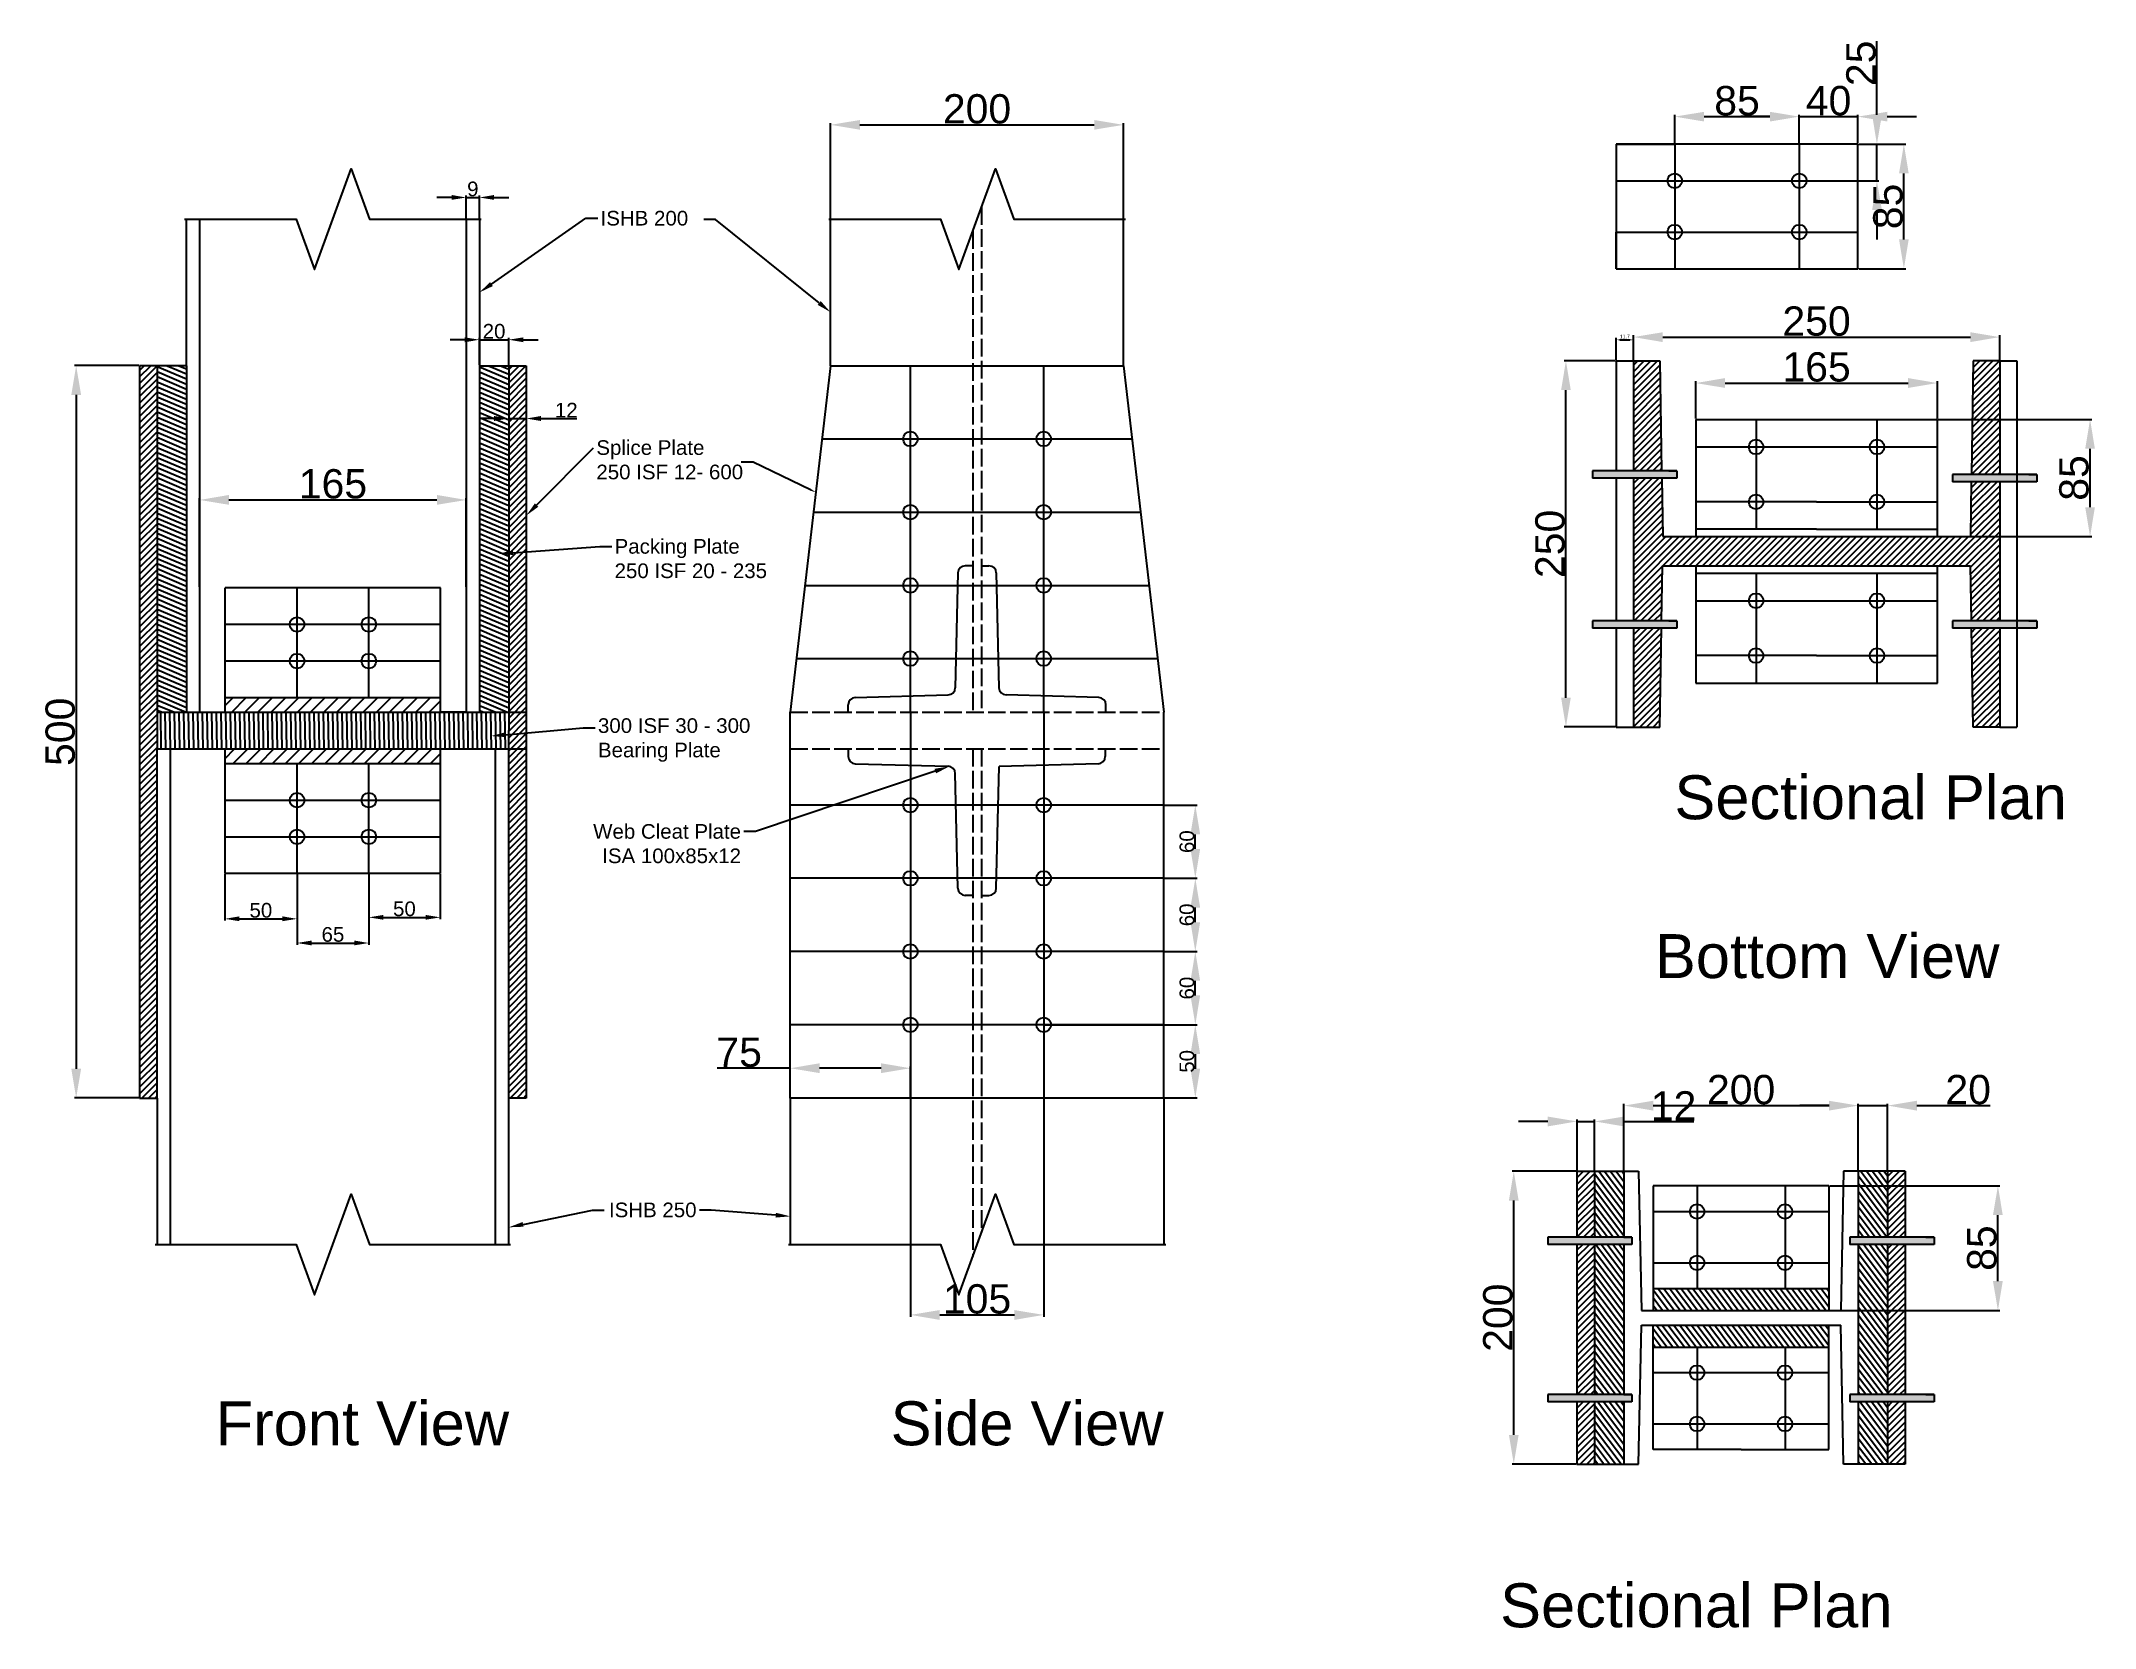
# Model space of a CAD drawing. Header units: millimetres. Extents: x 1432 to 2834, y 1098 to 2182.
import ezdxf
from ezdxf import colors
from ezdxf.entities.mleader import LeaderData, LeaderLine
from ezdxf.math import Vec2, Vec3

# ---------------------------------------------------------------- set-up
doc = ezdxf.new("R2010")
doc.units = ezdxf.units.MM
doc.linetypes.add('ACAD_ISO02W100', pattern=[15, 12, -3])
doc.styles.get("Standard").update_dxf_attribs({"font": 'arial.ttf'})
doc.dimstyles.new('ISO-25', dxfattribs={"dimtxt": 2.5, "dimasz": 2.5, "dimexe": 1.25, "dimexo": 0.625, "dimtad": 1, "dimtxsty": 'Standard', "dimcen": 2.5, "dimadec": 0, "dimazin": 0, "dimtfac": 1, "dimtmove": 0, "dimatfit": 3, "dimfxl": 1, "dimarcsym": 0})
pattern_1 = [(45, (-119.3895, -22.1104), (-2.245064, 2.245064), [])]
pattern_2 = [(127, (-119.3895, -22.1104), (-2.5356677, -1.9107627), [])]

msp = doc.modelspace()

# ---------------------------------------------------------------- texts
at = {"char_height": 30, "attachment_point": 1}
for s, width, insert in [('Sectional Plan', 305.52971, (2546.534, 1680.311)), ('Bottom View', 284.58999, (2533.208, 1571.868)), ('Front View', 228.43343, (1550.789, 1252.877)), ('Side View', 228.43343, (2011.5, 1252.877)), ('Sectional Plan', 305.52971, (2427.558, 1128.609))]:
    msp.add_mtext_dynamic_manual_height_columns(s, width=width, gutter_width=12.5, heights=[0], dxfattribs=dict(at, insert=insert))

# ---------------------------------------------------------------- blocks, each defined once
blk = doc.blocks.new('*D6')
at = {"color": 0, "lineweight": -2, "transparency": 16777216}
for p, q in [((1498.2, 1960), (1454.3, 1960)), ((1455.5, 1940), (1455.5, 1480)), ((1498.2, 1460), (1454.3, 1460))]:
    blk.add_line(p, q, dxfattribs=at)
at = {"color": 0, "transparency": 16777216}
for points in [[(1452.2, 1940), (1458.9, 1940), (1455.5, 1960)], [(1452.2, 1480), (1458.9, 1480), (1455.5, 1460)]]:
    blk.add_solid(points, dxfattribs=at)
at = {"layer": 'Defpoints', "color": 0, "transparency": 16777216}
for p in [(1498.8, 1960), (1455.5, 1460), (1498.8, 1460)]:
    blk.add_point(p, dxfattribs=at)
at = {"color": 0, "transparency": 16777216, "insert": (1444.7, 1710), "char_height": 20, "attachment_point": 5, "rotation": 90}
blk.add_mtext('500', dxfattribs=at)
blk = doc.blocks.new('*D7')
at = {"color": 0, "lineweight": -2, "transparency": 16777216}
for p, q in [((1606.3, 1612.7), (1606.3, 1564.6)), ((1655.3, 1612.7), (1655.3, 1564.6)), ((1616.3, 1565.8), (1645.3, 1565.8))]:
    blk.add_line(p, q, dxfattribs=at)
at = {"color": 0, "transparency": 16777216}
for points in [[(1616.3, 1567.5), (1616.3, 1564.2), (1606.3, 1565.8)], [(1645.3, 1567.5), (1645.3, 1564.2), (1655.3, 1565.8)]]:
    blk.add_solid(points, dxfattribs=at)
at = {"layer": 'Defpoints', "color": 0, "transparency": 16777216}
for p in [(1606.3, 1613.3), (1655.3, 1613.3), (1655.3, 1565.8)]:
    blk.add_point(p, dxfattribs=at)
at = {"color": 0, "transparency": 16777216, "insert": (1630.8, 1571.6), "char_height": 10, "attachment_point": 5}
blk.add_mtext('65', dxfattribs=at)
blk = doc.blocks.new('*D8')
at = {"color": 0, "lineweight": -2, "transparency": 16777216}
for p, q in [((1557, 1612.7), (1557, 1581.1)), ((1606.3, 1612.7), (1606.3, 1581.1)), ((1567, 1582.3), (1596.3, 1582.3))]:
    blk.add_line(p, q, dxfattribs=at)
at = {"color": 0, "transparency": 16777216}
for points in [[(1567, 1584), (1567, 1580.7), (1557, 1582.3)], [(1596.3, 1584), (1596.3, 1580.7), (1606.3, 1582.3)]]:
    blk.add_solid(points, dxfattribs=at)
at = {"layer": 'Defpoints', "color": 0, "transparency": 16777216}
for p in [(1557, 1613.3), (1606.3, 1613.3), (1606.3, 1582.3)]:
    blk.add_point(p, dxfattribs=at)
at = {"color": 0, "transparency": 16777216, "insert": (1581.6, 1588.1), "char_height": 10, "attachment_point": 5}
blk.add_mtext('50', dxfattribs=at)
blk = doc.blocks.new('*D9')
at = {"color": 0, "lineweight": -2, "transparency": 16777216}
for p, q in [((1655.3, 1612.7), (1655.3, 1582.1)), ((1704, 1612.7), (1704, 1582.1)), ((1665.3, 1583.3), (1694, 1583.3))]:
    blk.add_line(p, q, dxfattribs=at)
at = {"color": 0, "transparency": 16777216}
for points in [[(1665.3, 1585), (1665.3, 1581.7), (1655.3, 1583.3)], [(1694, 1585), (1694, 1581.7), (1704, 1583.3)]]:
    blk.add_solid(points, dxfattribs=at)
at = {"layer": 'Defpoints', "color": 0, "transparency": 16777216}
for p in [(1655.3, 1613.3), (1704, 1613.3), (1704, 1583.3)]:
    blk.add_point(p, dxfattribs=at)
at = {"color": 0, "transparency": 16777216, "insert": (1679.6, 1589.1), "char_height": 10, "attachment_point": 5}
blk.add_mtext('50', dxfattribs=at)
blk = doc.blocks.new('*D10')
at = {"color": 0, "lineweight": -2, "transparency": 16777216}
for p, q in [((1539.8, 1808.9), (1539.8, 1869.6)), ((1559.8, 1868.3), (1701.8, 1868.3)), ((1721.8, 1808.9), (1721.8, 1869.6))]:
    blk.add_line(p, q, dxfattribs=at)
at = {"color": 0, "transparency": 16777216}
for points in [[(1559.8, 1871.7), (1559.8, 1865), (1539.8, 1868.3)], [(1701.8, 1871.7), (1701.8, 1865), (1721.8, 1868.3)]]:
    blk.add_solid(points, dxfattribs=at)
at = {"layer": 'Defpoints', "color": 0, "transparency": 16777216}
for p in [(1721.8, 1868.3), (1539.8, 1808.3), (1721.8, 1808.3)]:
    blk.add_point(p, dxfattribs=at)
at = {"color": 0, "transparency": 16777216, "insert": (1630.8, 1879.2), "char_height": 20, "attachment_point": 5}
blk.add_mtext('165', dxfattribs=at)
blk = doc.blocks.new('*D11')
at = {"color": 0, "lineweight": -2, "transparency": 16777216}
for p, q in [((1720.8, 1977.7), (1710.8, 1977.7)), ((1730.8, 1960.6), (1730.8, 1978.9)), ((1730.8, 1977.7), (1750.8, 1977.7)), ((1750.8, 1960.6), (1750.8, 1978.9)), ((1760.8, 1977.7), (1770.8, 1977.7))]:
    blk.add_line(p, q, dxfattribs=at)
at = {"color": 0, "transparency": 16777216}
for points in [[(1720.8, 1979.3), (1720.8, 1976), (1730.8, 1977.7)], [(1760.8, 1979.3), (1760.8, 1976), (1750.8, 1977.7)]]:
    blk.add_solid(points, dxfattribs=at)
at = {"layer": 'Defpoints', "color": 0, "transparency": 16777216}
for p in [(1750.8, 1977.7), (1730.8, 1960), (1750.8, 1960)]:
    blk.add_point(p, dxfattribs=at)
at = {"color": 0, "transparency": 16777216, "insert": (1740.8, 1983.4), "char_height": 10, "attachment_point": 5}
blk.add_mtext('20', dxfattribs=at)
blk = doc.blocks.new('*D12')
at = {"color": 0, "lineweight": -2, "transparency": 16777216}
for p, q in [((1750.8, 1959.3), (1750.8, 1922.7)), ((1762.8, 1959.3), (1762.8, 1922.7)), ((1740.8, 1923.9), (1730.8, 1923.9)), ((1750.8, 1923.9), (1762.8, 1923.9)), ((1772.8, 1923.9), (1797.3, 1923.9))]:
    blk.add_line(p, q, dxfattribs=at)
at = {"color": 0, "transparency": 16777216}
for points in [[(1740.8, 1925.6), (1740.8, 1922.2), (1750.8, 1923.9)], [(1772.8, 1925.6), (1772.8, 1922.2), (1762.8, 1923.9)]]:
    blk.add_solid(points, dxfattribs=at)
at = {"layer": 'Defpoints', "color": 0, "transparency": 16777216}
for p in [(1750.8, 1960), (1762.8, 1960), (1762.8, 1923.9)]:
    blk.add_point(p, dxfattribs=at)
at = {"color": 0, "transparency": 16777216, "insert": (1790.1, 1929.6), "char_height": 10, "attachment_point": 5}
blk.add_mtext('12', dxfattribs=at)
blk = doc.blocks.new('*D13')
at = {"color": 0, "lineweight": -2, "transparency": 16777216}
for p, q in [((1721.8, 2060.6), (1721.8, 2076.1)), ((1730.8, 2060.6), (1730.8, 2076.1)), ((1711.8, 2074.8), (1701.8, 2074.8)), ((1721.8, 2074.8), (1730.8, 2074.8)), ((1740.8, 2074.8), (1750.8, 2074.8))]:
    blk.add_line(p, q, dxfattribs=at)
at = {"color": 0, "transparency": 16777216}
for points in [[(1711.8, 2076.5), (1711.8, 2073.2), (1721.8, 2074.8)], [(1740.8, 2076.5), (1740.8, 2073.2), (1730.8, 2074.8)]]:
    blk.add_solid(points, dxfattribs=at)
at = {"layer": 'Defpoints', "color": 0, "transparency": 16777216}
for p in [(1730.8, 2074.8), (1721.8, 2060), (1730.8, 2060)]:
    blk.add_point(p, dxfattribs=at)
at = {"color": 0, "transparency": 16777216, "insert": (1726.3, 2080.6), "char_height": 10, "attachment_point": 5}
blk.add_mtext('9', dxfattribs=at)
blk = doc.blocks.new('*D14')
at = {"color": 0, "lineweight": -2, "transparency": 16777216}
for p, q in [((1970.5, 2060.6), (1970.5, 2125.6)), ((1990.5, 2124.4), (2150.5, 2124.4)), ((2170.5, 2060.6), (2170.5, 2125.6))]:
    blk.add_line(p, q, dxfattribs=at)
at = {"color": 0, "transparency": 16777216}
for points in [[(1990.5, 2127.7), (1990.5, 2121.1), (1970.5, 2124.4)], [(2150.5, 2127.7), (2150.5, 2121.1), (2170.5, 2124.4)]]:
    blk.add_solid(points, dxfattribs=at)
at = {"layer": 'Defpoints', "color": 0, "transparency": 16777216}
for p in [(2170.5, 2124.4), (1970.5, 2060), (2170.5, 2060)]:
    blk.add_point(p, dxfattribs=at)
at = {"color": 0, "transparency": 16777216, "insert": (2070.5, 2135.2), "char_height": 20, "attachment_point": 5}
blk.add_mtext('200', dxfattribs=at)
blk = doc.blocks.new('*D18')
at = {"color": 0, "lineweight": -2, "transparency": 16777216}
for p, q in [((2116.7, 1510), (2220.8, 1510)), ((2219.5, 1490), (2219.5, 1480)), ((2116.7, 1460), (2220.8, 1460))]:
    blk.add_line(p, q, dxfattribs=at)
at = {"color": 0, "transparency": 16777216}
for points in [[(2216.2, 1490), (2222.8, 1490), (2219.5, 1510)], [(2216.2, 1480), (2222.8, 1480), (2219.5, 1460)]]:
    blk.add_solid(points, dxfattribs=at)
at = {"layer": 'Defpoints', "color": 0, "transparency": 16777216}
for p in [(2116, 1510), (2116, 1460), (2219.5, 1460)]:
    blk.add_point(p, dxfattribs=at)
at = {"color": 0, "transparency": 16777216, "insert": (2213.8, 1485), "char_height": 10, "attachment_point": 5, "rotation": 90}
blk.add_mtext('50', dxfattribs=at)
blk = doc.blocks.new('*D19')
at = {"color": 0, "lineweight": -2, "transparency": 16777216}
for p, q in [((2198.7, 1560), (2220.8, 1560)), ((2219.5, 1530), (2219.5, 1540)), ((2198.7, 1510), (2220.8, 1510))]:
    blk.add_line(p, q, dxfattribs=at)
at = {"color": 0, "transparency": 16777216}
for points in [[(2216.2, 1540), (2222.8, 1540), (2219.5, 1560)], [(2216.2, 1530), (2222.8, 1530), (2219.5, 1510)]]:
    blk.add_solid(points, dxfattribs=at)
at = {"layer": 'Defpoints', "color": 0, "transparency": 16777216}
for p in [(2198, 1560), (2219.5, 1560), (2198, 1510)]:
    blk.add_point(p, dxfattribs=at)
at = {"color": 0, "transparency": 16777216, "insert": (2213.8, 1535), "char_height": 10, "attachment_point": 5, "rotation": 90}
blk.add_mtext('60', dxfattribs=at)
blk = doc.blocks.new('*D20')
at = {"color": 0, "lineweight": -2, "transparency": 16777216}
for p, q in [((2198.7, 1610), (2220.8, 1610)), ((2219.5, 1580), (2219.5, 1590)), ((2198.7, 1560), (2220.8, 1560))]:
    blk.add_line(p, q, dxfattribs=at)
at = {"color": 0, "transparency": 16777216}
for points in [[(2216.2, 1590), (2222.8, 1590), (2219.5, 1610)], [(2216.2, 1580), (2222.8, 1580), (2219.5, 1560)]]:
    blk.add_solid(points, dxfattribs=at)
at = {"layer": 'Defpoints', "color": 0, "transparency": 16777216}
for p in [(2198, 1610), (2219.5, 1610), (2198, 1560)]:
    blk.add_point(p, dxfattribs=at)
at = {"color": 0, "transparency": 16777216, "insert": (2213.8, 1585), "char_height": 10, "attachment_point": 5, "rotation": 90}
blk.add_mtext('60', dxfattribs=at)
blk = doc.blocks.new('*D21')
at = {"color": 0, "lineweight": -2, "transparency": 16777216}
for p, q in [((2198.7, 1660), (2220.8, 1660)), ((2219.5, 1630), (2219.5, 1640)), ((2198.7, 1610), (2220.8, 1610))]:
    blk.add_line(p, q, dxfattribs=at)
at = {"color": 0, "transparency": 16777216}
for points in [[(2216.2, 1640), (2222.8, 1640), (2219.5, 1660)], [(2216.2, 1630), (2222.8, 1630), (2219.5, 1610)]]:
    blk.add_solid(points, dxfattribs=at)
at = {"layer": 'Defpoints', "color": 0, "transparency": 16777216}
for p in [(2198, 1660), (2219.5, 1660), (2198, 1610)]:
    blk.add_point(p, dxfattribs=at)
at = {"color": 0, "transparency": 16777216, "insert": (2213.8, 1635), "char_height": 10, "attachment_point": 5, "rotation": 90}
blk.add_mtext('60', dxfattribs=at)
blk = doc.blocks.new('*D22')
at = {"color": 0, "lineweight": -2, "transparency": 16777216}
for p, q in [((1943, 1480.3), (1893.1, 1480.3)), ((1943, 1460.6), (1943, 1481.6)), ((2005, 1480.3), (1963, 1480.3)), ((2025, 1460.6), (2025, 1481.6))]:
    blk.add_line(p, q, dxfattribs=at)
at = {"color": 0, "transparency": 16777216}
for points in [[(1963, 1483.7), (1963, 1477), (1943, 1480.3)], [(2005, 1483.7), (2005, 1477), (2025, 1480.3)]]:
    blk.add_solid(points, dxfattribs=at)
at = {"layer": 'Defpoints', "color": 0, "transparency": 16777216}
for p in [(1943, 1480.3), (1943, 1460), (2025, 1460)]:
    blk.add_point(p, dxfattribs=at)
at = {"color": 0, "transparency": 16777216, "insert": (1908.1, 1491.1), "char_height": 20, "attachment_point": 5}
blk.add_mtext('75', dxfattribs=at)
blk = doc.blocks.new('*D23')
at = {"color": 0, "lineweight": -2, "transparency": 16777216}
for p, q in [((2025, 1459.3), (2025, 1310.6)), ((2116, 1459.3), (2116, 1310.6)), ((2045, 1311.9), (2096, 1311.9))]:
    blk.add_line(p, q, dxfattribs=at)
at = {"color": 0, "transparency": 16777216}
for points in [[(2045, 1315.2), (2045, 1308.5), (2025, 1311.9)], [(2096, 1315.2), (2096, 1308.5), (2116, 1311.9)]]:
    blk.add_solid(points, dxfattribs=at)
at = {"layer": 'Defpoints', "color": 0, "transparency": 16777216}
for p in [(2025, 1460), (2116, 1460), (2116, 1311.9)]:
    blk.add_point(p, dxfattribs=at)
at = {"color": 0, "transparency": 16777216, "insert": (2070.5, 1322.7), "char_height": 20, "attachment_point": 5}
blk.add_mtext('105', dxfattribs=at)
blk = doc.blocks.new('*D59')
at = {"color": 0, "lineweight": -2, "transparency": 16777216}
for p, q in [((2546.8, 2111.8), (2546.8, 2131.2)), ((2631.8, 2111.8), (2631.8, 2131.2)), ((2566.8, 2130), (2611.8, 2130))]:
    blk.add_line(p, q, dxfattribs=at)
at = {"color": 0, "transparency": 16777216}
for points in [[(2566.8, 2133.3), (2566.8, 2126.7), (2546.8, 2130)], [(2611.8, 2133.3), (2611.8, 2126.7), (2631.8, 2130)]]:
    blk.add_solid(points, dxfattribs=at)
at = {"layer": 'Defpoints', "color": 0, "transparency": 16777216}
for p in [(2631.8, 2130), (2546.8, 2111.2), (2631.8, 2111.2)]:
    blk.add_point(p, dxfattribs=at)
at = {"color": 0, "transparency": 16777216, "insert": (2589.3, 2140.8), "char_height": 20, "attachment_point": 5}
blk.add_mtext('85', dxfattribs=at)
blk = doc.blocks.new('*D60')
at = {"color": 0, "lineweight": -2, "transparency": 16777216}
for p, q in [((2631.8, 2111.8), (2631.8, 2131.2)), ((2671.8, 2111.8), (2671.8, 2131.2)), ((2611.8, 2130), (2591.8, 2130)), ((2631.8, 2130), (2671.8, 2130)), ((2691.8, 2130), (2711.8, 2130))]:
    blk.add_line(p, q, dxfattribs=at)
at = {"color": 0, "transparency": 16777216}
for points in [[(2611.8, 2133.3), (2611.8, 2126.7), (2631.8, 2130)], [(2691.8, 2133.3), (2691.8, 2126.7), (2671.8, 2130)]]:
    blk.add_solid(points, dxfattribs=at)
at = {"layer": 'Defpoints', "color": 0, "transparency": 16777216}
for p in [(2671.8, 2130), (2631.8, 2111.2), (2671.8, 2111.2)]:
    blk.add_point(p, dxfattribs=at)
at = {"color": 0, "transparency": 16777216, "insert": (2651.8, 2140.8), "char_height": 20, "attachment_point": 5}
blk.add_mtext('40', dxfattribs=at)
blk = doc.blocks.new('*D61')
at = {"color": 0, "lineweight": -2, "transparency": 16777216}
for p, q in [((2684.8, 2131.2), (2684.8, 2181.6)), ((2672.4, 2111.2), (2686.1, 2111.2)), ((2684.8, 2086.2), (2684.8, 2111.2)), ((2672.4, 2086.2), (2686.1, 2086.2)), ((2684.8, 2066.2), (2684.8, 2046.2))]:
    blk.add_line(p, q, dxfattribs=at)
at = {"color": 0, "transparency": 16777216}
for points in [[(2681.5, 2131.2), (2688.2, 2131.2), (2684.8, 2111.2)], [(2681.5, 2066.2), (2688.2, 2066.2), (2684.8, 2086.2)]]:
    blk.add_solid(points, dxfattribs=at)
at = {"layer": 'Defpoints', "color": 0, "transparency": 16777216}
for p in [(2671.8, 2111.2), (2684.8, 2111.2), (2671.8, 2086.2)]:
    blk.add_point(p, dxfattribs=at)
at = {"color": 0, "transparency": 16777216, "insert": (2674, 2166.4), "char_height": 20, "attachment_point": 5, "rotation": 90}
blk.add_mtext('25', dxfattribs=at)
blk = doc.blocks.new('*D62')
at = {"color": 0, "lineweight": -2, "transparency": 16777216}
for p, q in [((2672.4, 2111.2), (2704.5, 2111.2)), ((2703.2, 2046.2), (2703.2, 2091.2)), ((2672.4, 2026.2), (2704.5, 2026.2))]:
    blk.add_line(p, q, dxfattribs=at)
at = {"color": 0, "transparency": 16777216}
for points in [[(2699.9, 2091.2), (2706.5, 2091.2), (2703.2, 2111.2)], [(2699.9, 2046.2), (2706.5, 2046.2), (2703.2, 2026.2)]]:
    blk.add_solid(points, dxfattribs=at)
at = {"layer": 'Defpoints', "color": 0, "transparency": 16777216}
for p in [(2671.8, 2111.2), (2703.2, 2111.2), (2671.8, 2026.2)]:
    blk.add_point(p, dxfattribs=at)
at = {"color": 0, "transparency": 16777216, "insert": (2692.4, 2068.7), "char_height": 20, "attachment_point": 5, "rotation": 90}
blk.add_mtext('85', dxfattribs=at)
blk = doc.blocks.new('*D49')
at = {"color": 0, "lineweight": -2, "transparency": 16777216}
for p, q in [((2479.4, 1410), (2435.7, 1410)), ((2436.9, 1230), (2436.9, 1390)), ((2479.4, 1210), (2435.7, 1210))]:
    blk.add_line(p, q, dxfattribs=at)
at = {"color": 0, "transparency": 16777216}
for points in [[(2433.6, 1390), (2440.2, 1390), (2436.9, 1410)], [(2433.6, 1230), (2440.2, 1230), (2436.9, 1210)]]:
    blk.add_solid(points, dxfattribs=at)
at = {"layer": 'Defpoints', "color": 0, "transparency": 16777216}
for p in [(2436.9, 1410), (2480.1, 1410), (2480.1, 1210)]:
    blk.add_point(p, dxfattribs=at)
at = {"color": 0, "transparency": 16777216, "insert": (2426.1, 1310), "char_height": 20, "attachment_point": 5, "rotation": 90}
blk.add_mtext('200', dxfattribs=at)
blk = doc.blocks.new('*D50')
at = {"color": 0, "lineweight": -2, "transparency": 16777216}
for p, q in [((2480.1, 1410.6), (2480.1, 1445.2)), ((2492.1, 1410.6), (2492.1, 1445.2)), ((2460.1, 1444), (2440.1, 1444)), ((2480.1, 1444), (2492.1, 1444)), ((2512.1, 1444), (2559.9, 1444))]:
    blk.add_line(p, q, dxfattribs=at)
at = {"color": 0, "transparency": 16777216}
for points in [[(2460.1, 1447.3), (2460.1, 1440.6), (2480.1, 1444)], [(2512.1, 1447.3), (2512.1, 1440.6), (2492.1, 1444)]]:
    blk.add_solid(points, dxfattribs=at)
at = {"layer": 'Defpoints', "color": 0, "transparency": 16777216}
for p in [(2492.1, 1444), (2480.1, 1410), (2492.1, 1410)]:
    blk.add_point(p, dxfattribs=at)
at = {"color": 0, "transparency": 16777216, "insert": (2546, 1454.6), "char_height": 20, "attachment_point": 5}
blk.add_mtext('12', dxfattribs=at)
blk = doc.blocks.new('*D51')
at = {"color": 0, "lineweight": -2, "transparency": 16777216}
for p, q in [((2512.1, 1410.6), (2512.1, 1456)), ((2532.1, 1454.8), (2652.1, 1454.8)), ((2672.1, 1410.6), (2672.1, 1456))]:
    blk.add_line(p, q, dxfattribs=at)
at = {"color": 0, "transparency": 16777216}
for points in [[(2532.1, 1458.1), (2532.1, 1451.4), (2512.1, 1454.8)], [(2652.1, 1458.1), (2652.1, 1451.4), (2672.1, 1454.8)]]:
    blk.add_solid(points, dxfattribs=at)
at = {"layer": 'Defpoints', "color": 0, "transparency": 16777216}
for p in [(2672.1, 1454.8), (2512.1, 1410), (2672.1, 1410)]:
    blk.add_point(p, dxfattribs=at)
at = {"color": 0, "transparency": 16777216, "insert": (2592.1, 1465.6), "char_height": 20, "attachment_point": 5}
blk.add_mtext('200', dxfattribs=at)
blk = doc.blocks.new('*D52')
at = {"color": 0, "lineweight": -2, "transparency": 16777216}
for p, q in [((2652.1, 1454.8), (2632.1, 1454.8)), ((2672.1, 1410.6), (2672.1, 1456)), ((2672.1, 1454.8), (2692.1, 1454.8)), ((2692.1, 1410.6), (2692.1, 1456)), ((2712.1, 1454.8), (2762.2, 1454.8))]:
    blk.add_line(p, q, dxfattribs=at)
at = {"color": 0, "transparency": 16777216}
for points in [[(2652.1, 1458.1), (2652.1, 1451.4), (2672.1, 1454.8)], [(2712.1, 1458.1), (2712.1, 1451.4), (2692.1, 1454.8)]]:
    blk.add_solid(points, dxfattribs=at)
at = {"layer": 'Defpoints', "color": 0, "transparency": 16777216}
for p in [(2692.1, 1454.8), (2672.1, 1410), (2692.1, 1410)]:
    blk.add_point(p, dxfattribs=at)
at = {"color": 0, "transparency": 16777216, "insert": (2747.1, 1465.6), "char_height": 20, "attachment_point": 5}
blk.add_mtext('20', dxfattribs=at)
blk = doc.blocks.new('*D53')
at = {"color": 0, "lineweight": -2, "transparency": 16777216}
for p, q in [((2652.7, 1400), (2768.6, 1400)), ((2767.4, 1335), (2767.4, 1380)), ((2652.7, 1315), (2768.6, 1315))]:
    blk.add_line(p, q, dxfattribs=at)
at = {"color": 0, "transparency": 16777216}
for points in [[(2764, 1380), (2770.7, 1380), (2767.4, 1400)], [(2764, 1335), (2770.7, 1335), (2767.4, 1315)]]:
    blk.add_solid(points, dxfattribs=at)
at = {"layer": 'Defpoints', "color": 0, "transparency": 16777216}
for p in [(2652.1, 1400), (2767.4, 1400), (2652.1, 1315)]:
    blk.add_point(p, dxfattribs=at)
at = {"color": 0, "transparency": 16777216, "insert": (2756.5, 1357.5), "char_height": 20, "attachment_point": 5, "rotation": 90}
blk.add_mtext('85', dxfattribs=at)
blk = doc.blocks.new('*D54')
at = {"color": 0, "lineweight": -2, "transparency": 16777216}
for p, q in [((2506.3, 1963.3), (2471.2, 1963.3)), ((2472.5, 1733.3), (2472.5, 1943.3)), ((2506.3, 1713.3), (2471.2, 1713.3))]:
    blk.add_line(p, q, dxfattribs=at)
at = {"color": 0, "transparency": 16777216}
for points in [[(2469.2, 1943.3), (2475.8, 1943.3), (2472.5, 1963.3)], [(2469.2, 1733.3), (2475.8, 1733.3), (2472.5, 1713.3)]]:
    blk.add_solid(points, dxfattribs=at)
at = {"layer": 'Defpoints', "color": 0, "transparency": 16777216}
for p in [(2472.5, 1963.3), (2506.9, 1963.3), (2506.9, 1713.3)]:
    blk.add_point(p, dxfattribs=at)
at = {"color": 0, "transparency": 16777216, "insert": (2461.7, 1838.3), "char_height": 20, "attachment_point": 5, "rotation": 90}
blk.add_mtext('250', dxfattribs=at)
blk = doc.blocks.new('*D55')
at = {"color": 0, "lineweight": -2, "transparency": 16777216}
for p, q in [((2506.9, 1963.9), (2506.9, 1978.9)), ((2509.4, 1977.6), (2516.1, 1977.6)), ((2518.6, 1963.9), (2518.6, 1978.9))]:
    blk.add_line(p, q, dxfattribs=at)
at = {"color": 0, "transparency": 16777216}
for points in [[(2509.4, 1978), (2509.4, 1977.2), (2506.9, 1977.6)], [(2516.1, 1978), (2516.1, 1977.2), (2518.6, 1977.6)]]:
    blk.add_solid(points, dxfattribs=at)
at = {"layer": 'Defpoints', "color": 0, "transparency": 16777216}
for p in [(2518.6, 1977.6), (2506.9, 1963.3), (2518.6, 1963.3)]:
    blk.add_point(p, dxfattribs=at)
at = {"color": 0, "transparency": 16777216, "insert": (2512.7, 1979.7), "char_height": 2.5, "attachment_point": 5}
blk.add_mtext('11,7', dxfattribs=at)
blk = doc.blocks.new('*D56')
at = {"color": 0, "lineweight": -2, "transparency": 16777216}
for p, q in [((2518.6, 1963.9), (2518.6, 1980.7)), ((2538.6, 1979.5), (2748.6, 1979.5)), ((2768.6, 1963.9), (2768.6, 1980.7))]:
    blk.add_line(p, q, dxfattribs=at)
at = {"color": 0, "transparency": 16777216}
for points in [[(2538.6, 1982.8), (2538.6, 1976.1), (2518.6, 1979.5)], [(2748.6, 1982.8), (2748.6, 1976.1), (2768.6, 1979.5)]]:
    blk.add_solid(points, dxfattribs=at)
at = {"layer": 'Defpoints', "color": 0, "transparency": 16777216}
for p in [(2768.6, 1979.5), (2518.6, 1963.3), (2768.6, 1963.3)]:
    blk.add_point(p, dxfattribs=at)
at = {"color": 0, "transparency": 16777216, "insert": (2643.6, 1990.3), "char_height": 20, "attachment_point": 5}
blk.add_mtext('250', dxfattribs=at)
blk = doc.blocks.new('*D57')
at = {"color": 0, "lineweight": -2, "transparency": 16777216}
for p, q in [((2561.1, 1923.9), (2561.1, 1949.4)), ((2726.1, 1923.9), (2726.1, 1949.4)), ((2581.1, 1948.1), (2706.1, 1948.1))]:
    blk.add_line(p, q, dxfattribs=at)
at = {"color": 0, "transparency": 16777216}
for points in [[(2581.1, 1951.5), (2581.1, 1944.8), (2561.1, 1948.1)], [(2706.1, 1951.5), (2706.1, 1944.8), (2726.1, 1948.1)]]:
    blk.add_solid(points, dxfattribs=at)
at = {"layer": 'Defpoints', "color": 0, "transparency": 16777216}
for p in [(2726.1, 1948.1), (2561.1, 1923.3), (2726.1, 1923.3)]:
    blk.add_point(p, dxfattribs=at)
at = {"color": 0, "transparency": 16777216, "insert": (2643.6, 1959), "char_height": 20, "attachment_point": 5}
blk.add_mtext('165', dxfattribs=at)
blk = doc.blocks.new('*D58')
at = {"color": 0, "lineweight": -2, "transparency": 16777216}
for p, q in [((2726.7, 1923.3), (2831.5, 1923.3)), ((2830.3, 1863.3), (2830.3, 1903.3)), ((2726.7, 1843.3), (2831.5, 1843.3))]:
    blk.add_line(p, q, dxfattribs=at)
at = {"color": 0, "transparency": 16777216}
for points in [[(2827, 1903.3), (2833.6, 1903.3), (2830.3, 1923.3)], [(2827, 1863.3), (2833.6, 1863.3), (2830.3, 1843.3)]]:
    blk.add_solid(points, dxfattribs=at)
at = {"layer": 'Defpoints', "color": 0, "transparency": 16777216}
for p in [(2726.1, 1923.3), (2830.3, 1923.3), (2726.1, 1843.3)]:
    blk.add_point(p, dxfattribs=at)
at = {"color": 0, "transparency": 16777216, "insert": (2819.4, 1883.3), "char_height": 20, "attachment_point": 5, "rotation": 90}
blk.add_mtext('85', dxfattribs=at)

# ---------------------------------------------------------------- dimensions: what is measured, and where the dimension line sits
for base, p1, p2, override, picture, middle in [((2684.825, 2111.207), (2671.823, 2086.207), (2671.823, 2111.207), {"dimtxt": 20, "dimasz": 20}, '*D61', (2673.988, 2166.402)), ((2703.202, 2111.207), (2671.823, 2026.207), (2671.823, 2111.207), {"dimtxt": 20, "dimasz": 20}, '*D62', (2692.366, 2068.707)), ((2472.498, 1963.252), (2506.898, 1713.252), (2506.898, 1963.252), {"dimtxt": 20, "dimasz": 20}, '*D54', (2461.662, 1838.252)), ((1455.521, 1459.968), (1498.799, 1959.968), (1498.799, 1459.968), {"dimtxt": 20, "dimasz": 20}, '*D6', (1444.685, 1709.968)), ((2219.505, 1459.968), (2116.026, 1509.968), (2116.026, 1459.968), {"dimtxt": 10, "dimasz": 20}, '*D18', (2213.774, 1484.968)), ((2436.914, 1409.962), (2480.051, 1209.962), (2480.051, 1409.962), {"dimtxt": 20, "dimasz": 20}, '*D49', (2426.077, 1309.962))]:
    dim = msp.add_linear_dim(base=base, p1=p1, p2=p2, angle=90, dimstyle='ISO-25', override=override)
    dim.commit()
    dim.dimension.update_dxf_attribs({"geometry": picture, "text_midpoint": middle})
for base, p1, p2, override, picture, middle in [((2170.526, 2124.388), (1970.526, 2059.968), (2170.526, 2059.968), {"dimtxt": 20, "dimasz": 20}, '*D14', (2070.526, 2135.224)), ((2631.823, 2129.997), (2546.823, 2111.207), (2631.823, 2111.207), {"dimtxt": 20, "dimasz": 20}, '*D59', (2589.323, 2140.833)), ((2671.823, 2129.997), (2631.823, 2111.207), (2671.823, 2111.207), {"dimtxt": 20, "dimasz": 20}, '*D60', (2651.823, 2140.833)), ((1730.799, 2074.832), (1721.799, 2059.968), (1730.799, 2059.968), {"dimtxt": 10, "dimasz": 10}, '*D13', (1726.299, 2080.563)), ((2768.598, 1979.48), (2518.598, 1963.252), (2768.598, 1963.252), {"dimtxt": 20, "dimasz": 20}, '*D56', (2643.598, 1990.317)), ((1750.799, 1977.658), (1730.799, 1959.968), (1750.799, 1959.968), {"dimtxt": 10, "dimasz": 10}, '*D11', (1740.799, 1983.388)), ((2726.098, 1948.145), (2561.098, 1923.252), (2726.098, 1923.252), {"dimtxt": 20, "dimasz": 20}, '*D57', (2643.598, 1958.981)), ((1762.799, 1923.905), (1750.799, 1959.968), (1762.799, 1959.968), {"dimtxt": 10, "dimasz": 10}, '*D12', (1790.065, 1929.551)), ((2692.051, 1454.778), (2672.051, 1409.962), (2692.051, 1409.962), {"dimtxt": 20, "dimasz": 20}, '*D52', (2747.137, 1465.615)), ((2492.051, 1443.971), (2480.051, 1409.962), (2492.051, 1409.962), {"dimtxt": 20, "dimasz": 20}, '*D50', (2545.957, 1454.637))]:
    dim = msp.add_linear_dim(base=base, p1=p1, p2=p2, dimstyle='ISO-25', override=override)
    dim.commit()
    dim.dimension.update_dxf_attribs({"geometry": picture, "text_midpoint": middle})
dim = msp.add_linear_dim(base=(2518.598, 1977.613), p1=(2506.898, 1963.252), p2=(2518.598, 1963.252), dimstyle='ISO-25')
dim.commit()
dim.dimension.update_dxf_attribs({"geometry": '*D55', "text_midpoint": (2512.748, 1979.74)})
for base, p1, p2, text, override, picture, middle in [((2830.285, 1923.252), (2726.098, 1843.252), (2726.098, 1923.252), '85', {"dimtxt": 20, "dimasz": 20}, '*D58', (2819.448, 1883.252)), ((2219.505, 1659.968), (2198.026, 1609.968), (2198.026, 1659.968), '60', {"dimtxt": 10, "dimasz": 20}, '*D21', (2213.774, 1634.968)), ((2219.505, 1609.968), (2198.026, 1559.968), (2198.026, 1609.968), '60', {"dimtxt": 10, "dimasz": 20}, '*D20', (2213.774, 1584.968)), ((2219.505, 1559.968), (2198.026, 1509.968), (2198.026, 1559.968), '60', {"dimtxt": 10, "dimasz": 20}, '*D19', (2213.774, 1534.968))]:
    dim = msp.add_linear_dim(base=base, p1=p1, p2=p2, angle=90, text=text, dimstyle='ISO-25', override=override)
    dim.commit()
    dim.dimension.update_dxf_attribs({"geometry": picture, "text_midpoint": middle})
for base, p1, p2, text, override, picture, middle in [((1721.799, 1868.329), (1539.799, 1808.318), (1721.799, 1808.318), '165', {"dimtxt": 20, "dimasz": 20}, '*D10', (1630.799, 1879.166)), ((1655.299, 1565.831), (1606.299, 1613.318), (1655.299, 1613.318), '65', {"dimtxt": 10, "dimasz": 10}, '*D7', (1630.799, 1571.562)), ((2672.051, 1454.778), (2512.051, 1409.962), (2672.051, 1409.962), '200', {"dimtxt": 20, "dimasz": 20}, '*D51', (2592.051, 1465.615)), ((2116.026, 1311.873), (2025.026, 1459.968), (2116.026, 1459.968), '105', {"dimtxt": 20, "dimasz": 20}, '*D23', (2070.526, 1322.71))]:
    dim = msp.add_linear_dim(base=base, p1=p1, p2=p2, text=text, dimstyle='ISO-25', override=override)
    dim.commit()
    dim.dimension.update_dxf_attribs({"geometry": picture, "text_midpoint": middle})
for base, p1, p2, text, override, picture, middle in [((1606.299, 1582.343), (1556.952, 1613.318), (1606.299, 1613.318), '50', {"dimtxt": 10, "dimasz": 10}, '*D8', (1581.625, 1582.343)), ((1703.952, 1583.327), (1655.299, 1613.318), (1703.952, 1613.318), '50', {"dimtxt": 10, "dimasz": 10}, '*D9', (1679.625, 1583.327)), ((1943.026, 1480.346), (2025.026, 1459.968), (1943.026, 1459.968), '75', {"dimtxt": 20, "dimasz": 20}, '*D22', (1908.083, 1480.346))]:
    dim = msp.add_linear_dim(base=base, p1=p1, p2=p2, text=text, dimstyle='ISO-25', override=override)
    dim.commit()
    dim.dimension.update_dxf_attribs({"geometry": picture, "text_midpoint": middle, "dimtype": 160})
dim = msp.add_aligned_dim(p1=(2652.051, 1314.962), p2=(2652.051, 1399.962), distance=-115.323, dimstyle='ISO-25', override={"dimtxt": 20, "dimasz": 20})
dim.commit()
dim.dimension.update_dxf_attribs({"geometry": '*D53', "text_midpoint": (2756.537, 1357.462)})

# ---------------------------------------------------------------- hatches: boundary and pattern name
h = msp.add_hatch()
h.set_pattern_fill('ANSI31', color=256)
h.set_pattern_definition(pattern_1)
h.paths.add_polyline_path([(2518.598, 1888.252), (2537.848, 1888.252), (2536.598, 1963.252), (2518.598, 1963.252)])
h.paths.add_polyline_path([(2749.306, 1885.752), (2768.598, 1885.752), (2768.598, 1963.252), (2750.598, 1963.252)])
h.paths.add_polyline_path([(2768.598, 1780.752), (2749.473, 1780.752), (2750.598, 1713.252), (2768.598, 1713.252)])
h.paths.add_polyline_path([(2518.598, 1785.752), (2537.806, 1785.752), (2538.431, 1823.252), (2748.765, 1823.252), (2749.39, 1785.752), (2768.598, 1785.752), (2768.598, 1880.752), (2749.223, 1880.752), (2748.598, 1843.252), (2538.598, 1843.252), (2537.931, 1883.252), (2518.598, 1883.252)])
h.paths.add_polyline_path([(2537.723, 1780.752), (2518.598, 1780.752), (2518.598, 1713.252), (2536.598, 1713.252)])
h = msp.add_hatch()
h.set_pattern_fill('ANSI31', color=256)
h.paths.add_polyline_path([(1510.799, 1959.968), (1498.799, 1959.968), (1498.799, 1459.968), (1510.799, 1459.968), (1510.799, 1698.318), (1510.799, 1723.318)])
h.paths.add_polyline_path([(1762.799, 1959.968), (1750.799, 1959.968), (1750.799, 1710.818), (1750.799, 1459.968), (1762.799, 1459.968)])
h = msp.add_hatch()
h.set_pattern_fill('ANSI31', color=256, angle=112)
h.paths.add_polyline_path([(1530.799, 1959.968), (1510.799, 1959.968), (1510.799, 1723.318), (1530.799, 1723.318)])
h.paths.add_polyline_path([(1750.799, 1959.968), (1730.799, 1959.968), (1730.799, 1723.318), (1750.799, 1723.318)])
h = msp.add_hatch(color=256)
h.dxf.hatch_style = 1
h.paths.add_polyline_path([(2517.524, 1364.962), (2460.051, 1364.962), (2460.051, 1359.962), (2517.524, 1359.962)])
h.paths.add_polyline_path([(2723.773, 1364.962), (2666.299, 1364.962), (2666.299, 1359.962), (2723.773, 1359.962)])
h.paths.add_polyline_path([(2723.773, 1257.462), (2666.299, 1257.462), (2666.299, 1252.462), (2723.773, 1252.462)])
h.paths.add_polyline_path([(2517.524, 1257.462), (2512.051, 1257.462), (2460.051, 1257.462), (2460.051, 1252.462), (2517.524, 1252.462)])
h.paths.add_polyline_path([(2548.109, 1888.252), (2542.636, 1888.252), (2490.636, 1888.252), (2490.636, 1883.252), (2548.109, 1883.252)])
h.paths.add_polyline_path([(2548.109, 1785.752), (2542.636, 1785.752), (2490.636, 1785.752), (2490.636, 1780.752), (2548.109, 1780.752)])
h.paths.add_polyline_path([(2780.298, 1785.752), (2736.462, 1785.752), (2736.462, 1780.752), (2780.298, 1780.752)])
h.paths.add_polyline_path([(2793.936, 1785.752), (2780.298, 1785.752), (2780.298, 1780.752), (2793.936, 1780.752)])
h.paths.add_polyline_path([(2793.936, 1885.752), (2788.462, 1885.752), (2780.298, 1885.752), (2780.298, 1880.752), (2793.936, 1880.752)])
h.paths.add_polyline_path([(2780.298, 1885.752), (2736.462, 1885.752), (2736.462, 1880.752), (2780.298, 1880.752)])
h = msp.add_hatch()
h.set_pattern_fill('ANSI31', color=256, scale=2)
h.paths.add_polyline_path([(1704.299, 1733.318), (1557.299, 1733.318), (1557.299, 1723.318), (1704.299, 1723.318)])
h.paths.add_polyline_path([(1703.952, 1698.318), (1556.952, 1698.318), (1556.952, 1688.318), (1703.952, 1688.318)])
h = msp.add_hatch()
h.set_pattern_fill('ANSI31', color=256, angle=46)
h.paths.add_polyline_path([(1750.799, 1710.818), (1750.799, 1723.318), (1510.799, 1723.318), (1510.799, 1698.318), (1750.799, 1698.318)])
h = msp.add_hatch()
h.set_pattern_fill('ANSI31', color=256)
h.set_pattern_definition(pattern_1)
h.paths.add_polyline_path([(2480.051, 1364.962), (2492.051, 1364.962), (2492.051, 1409.962), (2480.051, 1409.962)])
h.paths.add_polyline_path([(2492.051, 1252.462), (2480.051, 1252.462), (2480.051, 1209.962), (2492.051, 1209.962)])
h.paths.add_polyline_path([(2480.051, 1257.462), (2492.051, 1257.462), (2492.051, 1359.962), (2480.051, 1359.962)])
h.paths.add_polyline_path([(2704.051, 1252.462), (2692.051, 1252.462), (2692.051, 1209.962), (2704.051, 1209.962)])
h.paths.add_polyline_path([(2704.051, 1359.962), (2692.051, 1359.962), (2692.051, 1257.462), (2704.051, 1257.462)])
h.paths.add_polyline_path([(2692.051, 1364.962), (2704.051, 1364.962), (2704.051, 1409.962), (2692.051, 1409.962)])
h = msp.add_hatch()
h.set_pattern_fill('ANSI31', color=256, angle=82)
h.set_pattern_definition(pattern_2)
h.paths.add_polyline_path([(2492.051, 1364.962), (2512.051, 1364.962), (2512.051, 1409.962), (2492.051, 1409.962)])
h.paths.add_polyline_path([(2492.051, 1257.462), (2512.051, 1257.462), (2512.051, 1359.962), (2492.051, 1359.962)])
h.paths.add_polyline_path([(2512.051, 1252.462), (2492.051, 1252.462), (2492.051, 1209.962), (2512.051, 1209.962)])
h.paths.add_polyline_path([(2692.051, 1252.462), (2672.051, 1252.462), (2672.051, 1209.962), (2692.051, 1209.962)])
h.paths.add_polyline_path([(2672.051, 1364.962), (2692.051, 1364.962), (2692.051, 1409.962), (2672.051, 1409.962)])
h.paths.add_polyline_path([(2692.051, 1359.962), (2672.051, 1359.962), (2672.051, 1257.462), (2692.051, 1257.462)])
h = msp.add_hatch()
h.set_pattern_fill('ANSI31', color=256, angle=82)
h.set_pattern_definition(pattern_2)
h.paths.add_polyline_path([(2532.051, 1304.962), (2532.051, 1289.962), (2652.051, 1289.962), (2652.051, 1304.962)])
h.paths.add_polyline_path([(2532.051, 1329.962), (2532.051, 1314.962), (2652.051, 1314.962), (2652.051, 1329.962)])

# ---------------------------------------------------------------- linework, layer by layer
for p, q in [((2671.823, 2111.207), (2506.823, 2111.207)), ((2506.823, 2111.207), (2506.823, 2026.207)), ((2506.823, 2111.207), (2546.823, 2111.207)), ((2506.823, 2111.207), (2506.823, 2086.207)), ((2546.823, 2111.207), (2546.823, 2026.207)), ((2671.823, 2111.207), (2631.823, 2111.207)), ((2631.823, 2111.207), (2631.823, 2026.207)), ((2671.823, 2026.207), (2671.823, 2111.207)), ((2506.823, 2086.207), (2671.823, 2086.207)), ((1530.799, 1959.968), (1530.799, 2059.968)), ((1539.799, 2059.968), (1539.799, 1723.318)), ((1721.799, 2059.968), (1721.799, 1723.318)), ((1730.799, 2059.968), (1730.799, 1959.968)), ((1970.526, 1959.968), (1970.526, 2059.968)), ((2170.526, 1959.968), (2170.526, 2059.968)), ((2506.823, 2026.207), (2506.823, 2051.207)), ((2506.823, 2051.207), (2671.823, 2051.207)), ((2506.823, 2026.207), (2671.823, 2026.207)), ((2506.898, 1963.252), (2506.898, 1888.252)), ((2506.898, 1963.252), (2518.598, 1963.252)), ((2518.598, 1963.252), (2518.598, 1888.252)), ((2518.598, 1963.252), (2536.598, 1963.252)), ((2536.598, 1963.252), (2537.848, 1888.252)), ((2750.598, 1963.252), (2749.306, 1885.752)), ((2768.598, 1963.252), (2750.598, 1963.252)), ((2768.598, 1963.252), (2768.598, 1885.752)), ((2768.598, 1963.252), (2780.298, 1963.252)), ((2780.298, 1963.252), (2780.298, 1713.252)), ((1510.799, 1959.968), (1498.799, 1959.968)), ((1498.799, 1959.968), (1498.799, 1459.968)), ((1530.799, 1959.968), (1510.799, 1959.968)), ((1510.799, 1959.968), (1510.799, 1723.318)), ((1530.799, 1959.968), (1530.799, 1723.318)), ((1730.799, 1959.968), (1730.799, 1723.318)), ((1730.799, 1959.968), (1750.799, 1959.968)), ((1750.799, 1959.968), (1750.799, 1710.818)), ((1750.799, 1959.968), (1762.799, 1959.968)), ((1762.799, 1959.968), (1762.799, 1459.968)), ((1970.526, 1959.968), (1943.026, 1723.318)), ((1970.526, 1959.968), (2170.526, 1959.968)), ((2025.026, 1723.318), (2025.026, 1959.968)), ((2116.026, 1723.318), (2116.026, 1959.968)), ((2170.526, 1959.968), (2198.026, 1723.318)), ((2561.098, 1923.252), (2726.098, 1923.252)), ((2561.098, 1923.252), (2561.098, 1848.252)), ((2602.348, 1923.252), (2602.348, 1848.252)), ((2684.848, 1923.252), (2684.848, 1848.252)), ((2726.098, 1843.252), (2726.098, 1923.252)), ((1964.715, 1909.968), (2176.336, 1909.968)), ((2561.098, 1904.502), (2726.098, 1904.502)), ((2548.109, 1888.252), (2490.636, 1888.252)), ((2510.636, 1888.252), (2490.636, 1888.252)), ((2490.636, 1888.252), (2490.636, 1883.252)), ((2548.109, 1883.252), (2490.636, 1883.252)), ((2506.898, 1883.252), (2506.898, 1785.752)), ((2518.598, 1883.252), (2518.598, 1785.752)), ((2537.931, 1883.252), (2538.598, 1843.252)), ((2542.636, 1888.252), (2548.109, 1888.252)), ((2548.109, 1888.252), (2548.109, 1883.252)), ((2793.936, 1885.752), (2736.462, 1885.752)), ((2756.462, 1885.752), (2736.462, 1885.752)), ((2736.462, 1885.752), (2736.462, 1880.752)), ((2793.936, 1880.752), (2736.462, 1880.752)), ((2749.223, 1880.752), (2748.598, 1843.252)), ((2768.598, 1880.752), (2768.598, 1785.752)), ((2788.462, 1885.752), (2793.936, 1885.752)), ((2793.936, 1885.752), (2793.936, 1880.752)), ((2643.598, 1867.002), (2561.098, 1867.002)), ((2643.598, 1867.002), (2726.098, 1867.002)), ((1958.905, 1859.968), (2182.146, 1859.968)), ((2538.598, 1843.252), (2748.598, 1843.252)), ((2643.598, 1848.252), (2561.098, 1848.252)), ((2561.098, 1848.252), (2561.098, 1843.252)), ((2643.598, 1848.252), (2726.098, 1848.252)), ((2067.526, 1823.318), (2062.413, 1823.318)), ((2073.526, 1823.318), (2078.638, 1823.318)), ((2537.806, 1785.752), (2538.431, 1823.252)), ((2538.431, 1823.252), (2748.765, 1823.252)), ((2561.098, 1823.252), (2561.098, 1743.252)), ((2726.098, 1743.252), (2726.098, 1823.252)), ((2749.39, 1785.752), (2748.765, 1823.252)), ((1953.095, 1809.968), (2187.956, 1809.968)), ((2057.415, 1818.431), (2055.634, 1740.072)), ((2083.637, 1818.431), (2085.418, 1740.072)), ((2561.098, 1818.252), (2726.098, 1818.252)), ((2602.348, 1818.252), (2602.348, 1743.252)), ((2684.848, 1818.252), (2684.848, 1743.252)), ((1557.299, 1723.318), (1557.299, 1808.318)), ((1704.299, 1808.318), (1557.299, 1808.318)), ((1606.299, 1733.318), (1606.299, 1808.318)), ((1655.299, 1733.318), (1655.299, 1808.318)), ((1704.299, 1723.318), (1704.299, 1808.318)), ((2561.098, 1799.502), (2726.098, 1799.502)), ((1704.299, 1783.318), (1557.299, 1783.318)), ((2548.109, 1785.752), (2490.636, 1785.752)), ((2510.636, 1785.752), (2490.636, 1785.752)), ((2490.636, 1785.752), (2490.636, 1780.752)), ((2548.109, 1780.752), (2490.636, 1780.752)), ((2506.898, 1780.752), (2506.898, 1713.252)), ((2518.598, 1780.752), (2518.598, 1713.252)), ((2536.598, 1713.252), (2537.723, 1780.752)), ((2542.636, 1785.752), (2548.109, 1785.752)), ((2548.109, 1785.752), (2548.109, 1780.752)), ((2793.936, 1785.752), (2736.462, 1785.752)), ((2756.462, 1785.752), (2736.462, 1785.752)), ((2736.462, 1785.752), (2736.462, 1780.752)), ((2793.936, 1780.752), (2736.462, 1780.752)), ((2750.598, 1713.252), (2749.473, 1780.752)), ((2768.598, 1780.752), (2768.598, 1713.252)), ((2788.462, 1785.752), (2793.936, 1785.752)), ((2793.936, 1785.752), (2793.936, 1780.752)), ((1704.299, 1758.318), (1557.299, 1758.318)), ((1947.285, 1759.968), (2193.767, 1759.968)), ((2643.598, 1762.002), (2561.098, 1762.002)), ((2643.598, 1762.002), (2726.098, 1762.002)), ((2561.098, 1743.252), (2726.098, 1743.252)), ((1557.299, 1733.318), (1704.299, 1733.318)), ((1557.299, 1733.318), (1704.299, 1733.318)), ((1557.299, 1733.318), (1606.299, 1733.318)), ((1982.526, 1723.318), (1982.526, 1728.453)), ((1987.389, 1733.451), (2050.772, 1735.188)), ((2153.663, 1733.451), (2090.279, 1735.188)), ((2158.526, 1723.318), (2158.526, 1728.453)), ((1510.799, 1723.318), (1750.799, 1723.318)), ((1510.799, 1723.318), (1510.799, 1698.318)), ((1539.799, 1723.318), (1557.299, 1723.318)), ((1557.299, 1723.318), (1704.299, 1723.318)), ((1721.799, 1723.318), (1704.299, 1723.318)), ((1750.799, 1723.318), (1762.799, 1723.318)), ((1750.799, 1459.968), (1750.799, 1710.818)), ((1943.026, 1459.968), (1943.026, 1723.318)), ((2025.026, 1723.318), (2025.026, 1459.968)), ((2116.026, 1723.318), (2116.026, 1459.968)), ((2198.026, 1459.968), (2198.026, 1723.318)), ((2506.898, 1713.252), (2518.598, 1713.252)), ((2518.598, 1713.252), (2536.598, 1713.252)), ((2768.598, 1713.252), (2750.598, 1713.252)), ((2768.598, 1713.252), (2780.298, 1713.252)), ((1510.799, 1459.968), (1510.799, 1698.318)), ((1510.799, 1698.318), (1750.799, 1698.318)), ((1519.799, 1359.968), (1519.799, 1698.318)), ((1556.952, 1698.318), (1556.952, 1613.318)), ((1556.952, 1698.318), (1703.952, 1698.318)), ((1703.952, 1698.318), (1703.952, 1613.318)), ((1741.799, 1359.968), (1741.799, 1698.318)), ((1750.799, 1698.318), (1762.799, 1698.318)), ((1982.526, 1698.318), (1982.526, 1693.183)), ((2158.073, 1698.318), (2158.073, 1693.182)), ((1556.952, 1688.318), (1703.952, 1688.318)), ((1556.952, 1688.318), (1556.952, 1613.318)), ((1606.299, 1613.318), (1606.299, 1688.318)), ((1655.299, 1613.318), (1655.299, 1688.318)), ((1987.389, 1688.185), (2050.772, 1686.448)), ((2083.637, 1603.204), (2085.526, 1686.318)), ((2153.21, 1688.184), (2085.526, 1686.318)), ((2057.415, 1603.204), (2055.634, 1681.563)), ((1556.952, 1663.318), (1703.952, 1663.318)), ((2198.026, 1659.968), (1943.026, 1659.968)), ((1556.952, 1638.318), (1703.952, 1638.318)), ((1703.952, 1613.318), (1556.952, 1613.318)), ((2198.026, 1609.968), (1943.026, 1609.968)), ((2067.526, 1598.318), (2062.413, 1598.318)), ((2073.526, 1598.318), (2078.638, 1598.318)), ((2198.026, 1559.968), (1943.026, 1559.968)), ((2198.026, 1509.968), (1943.026, 1509.968)), ((1498.799, 1459.968), (1510.799, 1459.968)), ((1510.799, 1459.968), (1510.799, 1359.968)), ((1762.799, 1459.968), (1750.799, 1459.968)), ((1750.799, 1359.968), (1750.799, 1459.968)), ((2198.026, 1459.968), (1943.026, 1459.968)), ((1943.026, 1459.968), (1943.026, 1359.968)), ((2198.026, 1459.968), (2198.026, 1359.968)), ((2480.051, 1409.962), (2480.051, 1364.962)), ((2480.051, 1409.962), (2492.051, 1409.962)), ((2492.051, 1409.962), (2492.051, 1364.962)), ((2492.051, 1409.962), (2512.051, 1409.962)), ((2512.051, 1409.962), (2512.051, 1364.962)), ((2512.051, 1409.962), (2522.051, 1409.962)), ((2522.051, 1409.962), (2524.051, 1314.962)), ((2662.051, 1409.962), (2660.051, 1314.962)), ((2672.051, 1409.962), (2662.051, 1409.962)), ((2672.051, 1409.962), (2672.051, 1364.962)), ((2692.051, 1409.962), (2672.051, 1409.962)), ((2692.051, 1409.962), (2692.051, 1364.962)), ((2704.051, 1409.962), (2692.051, 1409.962)), ((2704.051, 1409.962), (2704.051, 1364.962)), ((2652.051, 1399.962), (2532.051, 1399.962)), ((2532.051, 1399.962), (2532.051, 1314.962)), ((2562.051, 1399.962), (2562.051, 1329.962)), ((2622.051, 1399.962), (2622.051, 1329.962)), ((2652.051, 1399.962), (2652.051, 1314.962)), ((2532.051, 1382.462), (2652.051, 1382.462)), ((2517.524, 1364.962), (2460.051, 1364.962)), ((2480.051, 1364.962), (2460.051, 1364.962)), ((2460.051, 1364.962), (2460.051, 1359.962)), ((2512.051, 1364.962), (2517.524, 1364.962)), ((2517.524, 1364.962), (2517.524, 1359.962)), ((2723.773, 1364.962), (2666.299, 1364.962)), ((2686.299, 1364.962), (2666.299, 1364.962)), ((2666.299, 1364.962), (2666.299, 1359.962)), ((2718.299, 1364.962), (2723.773, 1364.962)), ((2723.773, 1364.962), (2723.773, 1359.962)), ((2517.524, 1359.962), (2460.051, 1359.962)), ((2480.051, 1359.962), (2480.051, 1257.462)), ((2492.051, 1359.962), (2492.051, 1257.462)), ((2512.051, 1359.962), (2512.051, 1257.462)), ((2532.051, 1347.462), (2652.051, 1347.462)), ((2723.773, 1359.962), (2666.299, 1359.962)), ((2672.051, 1359.962), (2672.051, 1257.462)), ((2692.051, 1359.962), (2692.051, 1257.462)), ((2704.051, 1359.962), (2704.051, 1257.462)), ((2532.051, 1329.962), (2652.051, 1329.962)), ((2522.051, 1209.962), (2524.051, 1304.962)), ((2524.051, 1314.962), (2660.051, 1314.962)), ((2524.051, 1304.962), (2660.051, 1304.962)), ((2532.051, 1219.962), (2532.051, 1304.962)), ((2652.051, 1219.962), (2652.051, 1304.962)), ((2662.051, 1209.962), (2660.051, 1304.962)), ((2532.051, 1289.962), (2652.051, 1289.962)), ((2562.051, 1289.962), (2562.051, 1219.962)), ((2622.051, 1289.962), (2622.051, 1219.962)), ((2532.051, 1272.462), (2652.051, 1272.462)), ((2517.524, 1257.462), (2460.051, 1257.462)), ((2480.051, 1257.462), (2460.051, 1257.462)), ((2460.051, 1257.462), (2460.051, 1252.462)), ((2517.524, 1252.462), (2460.051, 1252.462)), ((2480.051, 1252.462), (2480.051, 1209.962)), ((2492.051, 1252.462), (2492.051, 1209.962)), ((2512.051, 1257.462), (2517.524, 1257.462)), ((2512.051, 1252.462), (2512.051, 1209.962)), ((2517.524, 1257.462), (2517.524, 1252.462)), ((2723.773, 1257.462), (2666.299, 1257.462)), ((2686.299, 1257.462), (2666.299, 1257.462)), ((2666.299, 1257.462), (2666.299, 1252.462)), ((2723.773, 1252.462), (2666.299, 1252.462)), ((2672.051, 1252.462), (2672.051, 1209.962)), ((2692.051, 1252.462), (2692.051, 1209.962)), ((2704.051, 1252.462), (2704.051, 1209.962)), ((2718.299, 1257.462), (2723.773, 1257.462)), ((2723.773, 1257.462), (2723.773, 1252.462)), ((2532.051, 1237.462), (2652.051, 1237.462)), ((2592.051, 1219.962), (2532.051, 1219.962)), ((2592.051, 1219.962), (2652.051, 1219.962)), ((2480.051, 1209.962), (2492.051, 1209.962)), ((2492.051, 1209.962), (2512.051, 1209.962)), ((2512.051, 1209.962), (2522.051, 1209.962)), ((2672.051, 1209.962), (2662.051, 1209.962)), ((2692.051, 1209.962), (2672.051, 1209.962)), ((2704.051, 1209.962), (2692.051, 1209.962))]:
    msp.add_line(p, q)
at = {"linetype": 'ACAD_ISO02W100'}
for p, q in [((2073.526, 2068.211), (2073.526, 1723.318)), ((2067.526, 2051.726), (2067.526, 1723.318)), ((1943.026, 1723.318), (2198.026, 1723.318)), ((1943.026, 1698.318), (2198.026, 1698.318)), ((2067.526, 1698.318), (2067.526, 1351.726)), ((2073.526, 1698.318), (2073.526, 1368.211))]:
    msp.add_line(p, q, dxfattribs=at)
at = {"linetype": 'Continuous'}
for points in [[(1529.549, 2059.968), (1605.799, 2059.968), (1618.299, 2025.625), (1643.299, 2094.312), (1655.799, 2059.968), (1732.049, 2059.968)], [(1969.276, 2059.968), (2045.526, 2059.968), (2058.026, 2025.625), (2083.026, 2094.312), (2095.526, 2059.968), (2171.776, 2059.968)], [(1509.549, 1359.968), (1605.799, 1359.968), (1618.299, 1325.625), (1643.299, 1394.312), (1655.799, 1359.968), (1752.049, 1359.968)], [(1941.776, 1359.968), (2045.526, 1359.968), (2058.026, 1325.625), (2083.026, 1394.312), (2095.526, 1359.968), (2199.276, 1359.968)]]:
    msp.add_lwpolyline(points, dxfattribs=at)
for centre in [(2546.823, 2086.207), (2631.823, 2086.207), (2546.823, 2051.207), (2631.823, 2051.207), (2025.026, 1909.968), (2116.026, 1909.968), (2602.348, 1904.502), (2684.848, 1904.502), (2025.026, 1859.968), (2116.026, 1859.968), (2602.348, 1867.002), (2684.848, 1867.002), (2025.026, 1809.968), (2116.026, 1809.968), (2602.348, 1799.502), (2684.848, 1799.502), (1606.299, 1783.318), (1655.299, 1783.318), (2602.348, 1762.002), (2684.848, 1762.002), (1606.299, 1758.318), (1655.299, 1758.318), (2025.026, 1759.968), (2116.026, 1759.968), (1606.299, 1663.318), (1655.299, 1663.318), (2025.026, 1659.968), (2116.026, 1659.968), (1606.299, 1638.318), (1655.299, 1638.318), (2025.026, 1609.968), (2116.026, 1609.968), (2025.026, 1559.968), (2116.026, 1559.968), (2025.026, 1509.968), (2116.026, 1509.968), (2562.051, 1382.462), (2622.051, 1382.462), (2562.051, 1347.462), (2622.051, 1347.462), (2562.051, 1272.462), (2622.051, 1272.462), (2562.051, 1237.462), (2622.051, 1237.462)]:
    msp.add_circle(centre, 5)
for centre, start, end in [((2062.413, 1818.318), 90, 178.698047), ((2078.638, 1818.318), 1.301953, 90), ((2050.635, 1740.186), 271.569355, 358.698047), ((2090.416, 1740.186), 181.301953, 268.430645), ((1987.526, 1728.453), 91.569355, 180), ((2153.526, 1728.453), 0, 88.430645), ((1987.526, 1693.183), 180, 268.430645), ((2050.635, 1681.45), 1.301953, 88.430645), ((2153.073, 1693.182), 271.579152, 0), ((2062.413, 1603.318), 181.301953, 270), ((2078.638, 1603.318), 270, 358.698047)]:
    msp.add_arc(centre, 5, start, end)

msp.set_redraw_order([(e.dxf.handle, doc.entitydb.next_handle()) for e in msp.query("TEXT MTEXT ATTDEF DIMENSION ARC_DIMENSION")])  # texts and dimensions are drawn at this point

# ---------------------------------------------------------------- leaders
ml = msp.add_multileader_mtext('Standard')
ml.set_content('ISHB 200', color=256)
ml.set_leader_properties()
ml.build(insert=Vec2(0, 0))
ml.multileader.update_dxf_attribs({"arrow_head_size": 10})
ctx = ml.context
ctx.base_point, ctx.char_height, ctx.arrow_head_size, ctx.plane_origin = Vec3(1811.521, 2060.582), 10, 10, Vec3(1730.799, 2009.968)
notes = []
notes.append((ctx, [(0, (1, 1, 0), (1803.521, 2060.582), (1, 0), 8, [(0, [(1730.799, 2009.968)], 0, [])])]))
ctx.mtext.insert, ctx.mtext.flow_direction = Vec3(1813.521, 2065.667), 5
ml = msp.add_multileader_mtext('Standard')
ml.set_content('', color=256)
ml.set_leader_properties()
ml.build(insert=Vec2(0, 0))
ml.multileader.update_dxf_attribs({"arrow_head_size": 10})
ctx = ml.context
ctx.base_point, ctx.char_height, ctx.arrow_head_size, ctx.plane_origin = Vec3(1879.967, 2059.845), 10, 10, Vec3(1970.526, 1996.499)
ctx.text_align_type = 2
notes.append((ctx, [(0, (1, 1, 0), (1891.967, 2059.845), (-1, 0), 8, [(0, [(1970.526, 1996.499)], 0, [])])]))
ctx.mtext.insert, ctx.mtext.alignment, ctx.mtext.flow_direction = Vec3(1881.967, 2064.845), 3, 5
ml = msp.add_multileader_mtext('Standard')
ml.set_content('Splice Plate^J250 ISF 12- 600', color=256)
ml.set_leader_properties()
ml.build(insert=Vec2(0, 0))
ml.multileader.update_dxf_attribs({"has_dogleg": 0, "arrow_head_size": 10})
ctx = ml.context
ctx.base_point, ctx.char_height, ctx.arrow_head_size, ctx.plane_origin = Vec3(1808.636, 1903.984), 10, 10, Vec3(1762.799, 1857.692)
notes.append((ctx, [(0, (1, 1, 0), (1800.636, 1903.984), (1, 0), 8, [(0, [(1762.799, 1857.692)], 0, [])])]))
ctx.mtext.insert, ctx.mtext.flow_direction = Vec3(1810.636, 1909.069), 5
ml = msp.add_multileader_mtext('Standard')
ml.set_content('', color=256)
ml.set_leader_properties()
ml.build(insert=Vec2(0, 0))
ctx = ml.context
ctx.base_point, ctx.plane_origin = Vec3(1905.58, 1894.118), Vec3(1960.478, 1873.502)
ctx.text_align_type = 2
notes.append((ctx, [(0, (1, 1, 0), (1917.58, 1894.118), (-1, 0), 8, [(0, [(1960.478, 1873.502)], 0, [])])]))
ctx.mtext.insert, ctx.mtext.alignment, ctx.mtext.flow_direction = Vec3(1907.58, 1896.118), 3, 5
ml = msp.add_multileader_mtext('Standard')
ml.set_content('Packing Plate ^J250 ISF 20 - 235', color=256)
ml.set_leader_properties()
ml.build(insert=Vec2(0, 0))
ml.multileader.update_dxf_attribs({"arrow_head_size": 10})
ctx = ml.context
ctx.base_point, ctx.char_height, ctx.arrow_head_size, ctx.plane_origin = Vec3(1821.077, 1836.53), 10, 10, Vec3(1743.863, 1831.589)
notes.append((ctx, [(0, (1, 1, 0), (1813.077, 1836.53), (1, 0), 8, [(0, [(1743.863, 1831.589)], 0, [])])]))
ctx.mtext.insert, ctx.mtext.flow_direction = Vec3(1823.077, 1841.618), 5
ml = msp.add_multileader_mtext('Standard')
ml.set_content('300 ISF 30 - 300^JBearing Plate ', color=256)
ml.set_leader_properties()
ml.build(insert=Vec2(0, 0))
ml.multileader.update_dxf_attribs({"arrow_head_size": 10})
ctx = ml.context
ctx.base_point, ctx.char_height, ctx.arrow_head_size, ctx.plane_origin = Vec3(1809.713, 1712.77), 10, 10, Vec3(1738.769, 1707.128)
notes.append((ctx, [(0, (1, 1, 0), (1801.713, 1712.77), (1, 0), 8, [(0, [(1738.769, 1707.128)], 0, [])])]))
ctx.mtext.insert, ctx.mtext.flow_direction = Vec3(1811.713, 1719.24), 5
ml = msp.add_multileader_mtext('Standard')
ml.set_content('Web Cleat Plate ^JISA 100x85x12', color=256)
ml.set_leader_properties()
ml.build(insert=Vec2(0, 0))
ml.multileader.update_dxf_attribs({"arrow_head_size": 10})
ctx = ml.context
ctx.base_point, ctx.char_height, ctx.arrow_head_size, ctx.plane_origin = Vec3(1807.181, 1641.918), 10, 10, Vec3(2051.502, 1686.374)
ctx.text_align_type = 2
notes.append((ctx, [(0, (1, 1, 0), (1919.372, 1641.918), (-1, 0), 8, [(0, [(2051.502, 1686.374)], 0, [])])]))
ctx.mtext.insert, ctx.mtext.alignment, ctx.mtext.flow_direction = Vec3(1909.372, 1647.003), 3, 5
ml = msp.add_multileader_mtext('Standard')
ml.set_content('', color=256)
ml.set_leader_properties()
ml.build(insert=Vec2(0, 0))
ml.multileader.update_dxf_attribs({"arrow_head_size": 10})
ctx = ml.context
ctx.base_point, ctx.char_height, ctx.arrow_head_size, ctx.plane_origin = Vec3(1816.011, 1383.509), 10, 10, Vec3(1750.799, 1371.697)
notes.append((ctx, [(0, (1, 1, 0), (1808.011, 1383.509), (1, 0), 8, [(0, [(1750.799, 1371.697)], 0, [])])]))
ctx.mtext.insert, ctx.mtext.flow_direction = Vec3(1818.011, 1388.509), 5
ml = msp.add_multileader_mtext('Standard')
ml.set_content('ISHB 250 ', color=256)
ml.set_leader_properties()
ml.build(insert=Vec2(0, 0))
ml.multileader.update_dxf_attribs({"arrow_head_size": 10})
ctx = ml.context
ctx.base_point, ctx.char_height, ctx.arrow_head_size, ctx.plane_origin = Vec3(1819.188, 1383.509), 10, 10, Vec3(1943.026, 1379.188)
ctx.text_align_type = 2
notes.append((ctx, [(0, (1, 1, 0), (1889.012, 1383.509), (-1, 0), 8, [(0, [(1943.026, 1379.188)], 0, [])])]))
ctx.mtext.insert, ctx.mtext.alignment, ctx.mtext.flow_direction = Vec3(1879.012, 1388.594), 3, 5
for ctx, leaders in notes:
    for number, flags, end, landing, length, lines in leaders:
        leader = LeaderData()
        leader.index, (leader.has_last_leader_line, leader.has_dogleg_vector, leader.attachment_direction) = number, flags
        leader.last_leader_point, leader.dogleg_vector, leader.dogleg_length = Vec3(end), Vec3(landing), length
        for number, points, colour, breaks in lines:
            line = LeaderLine()
            line.index, line.vertices, line.color, line.breaks = number, Vec3.list(points), colors.encode_raw_color(colour), breaks
            leader.lines.append(line)
        ctx.leaders.append(leader)

doc.saveas('drawing.dxf')
